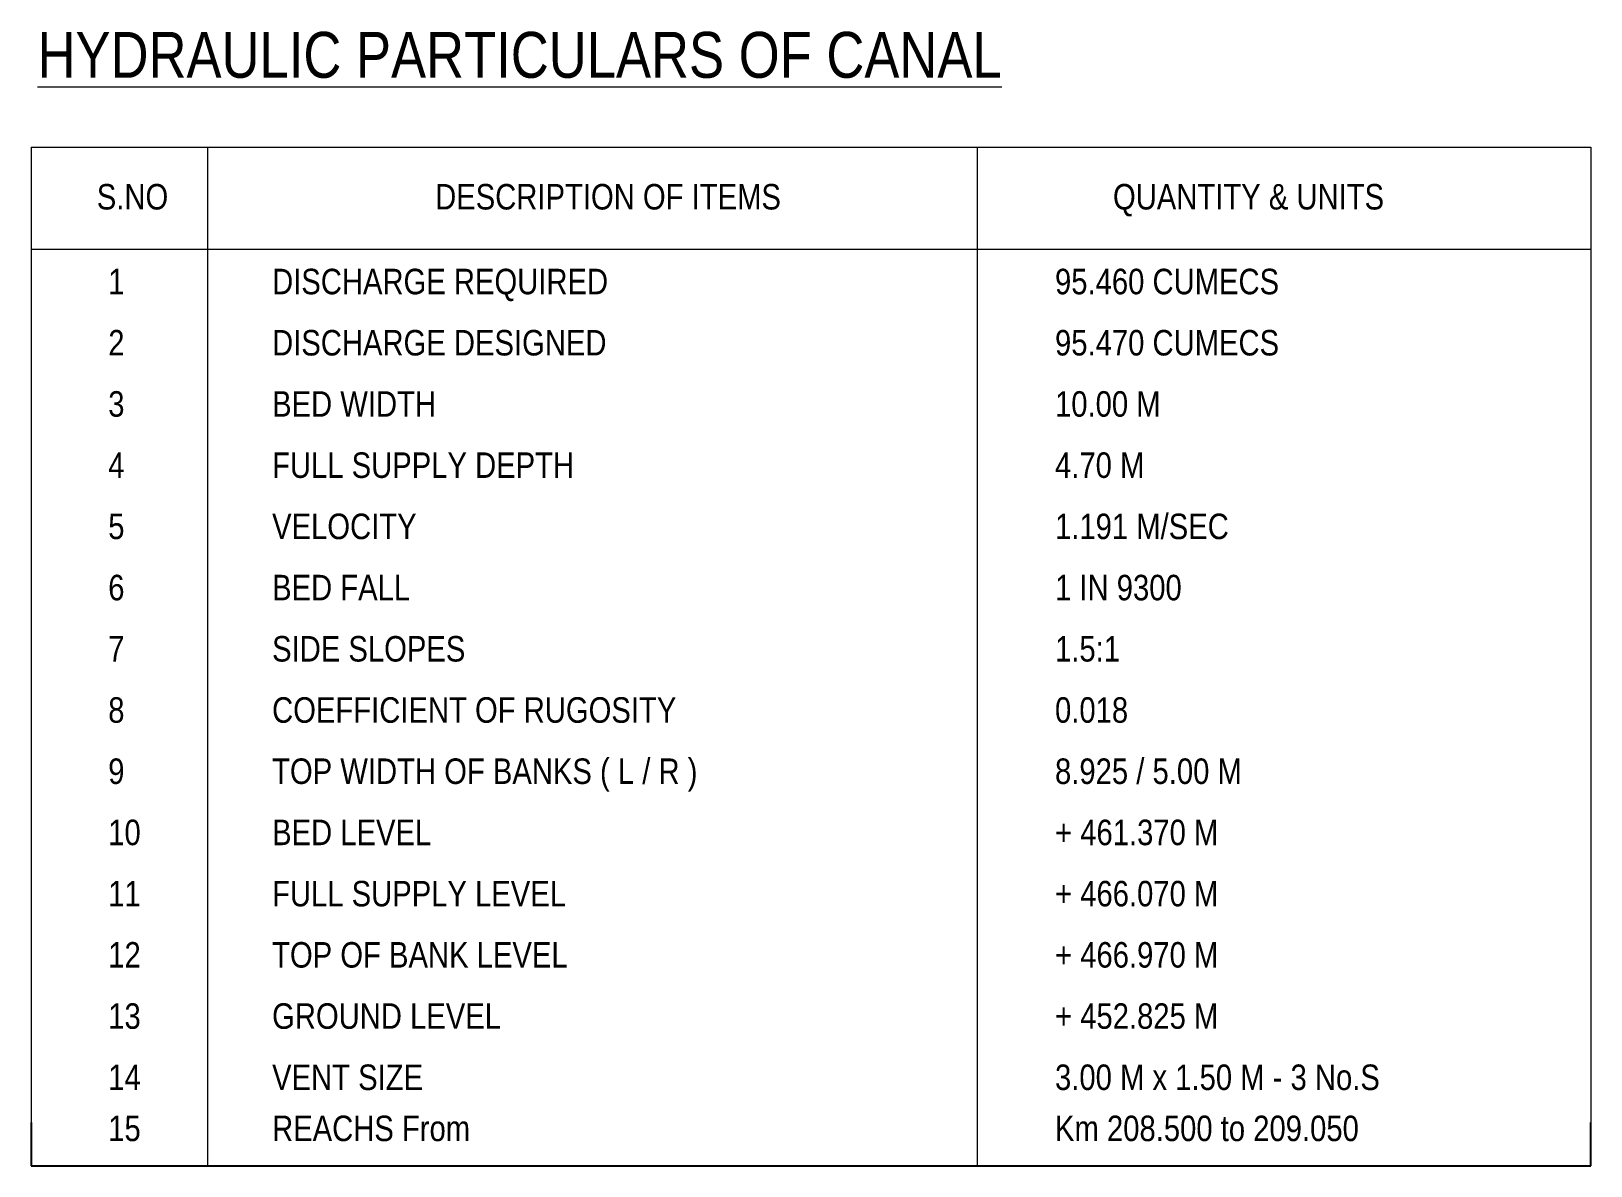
# Model space of a CAD drawing. Header units: inches. Extents: x 19 to 1218, y 14 to 807.
# Drawn here: x 1065.2 to 1218, y 319 to 430.2 of the extents above; entities that cross this region are included whole.
import ezdxf

# ---------------------------------------------------------------- set-up
doc = ezdxf.new("R2010")
doc.units = ezdxf.units.IN
doc.header["$MEASUREMENT"] = 0
doc.styles.add('ARIAL NARROW', font='ARIALN.TTF')

msp = doc.modelspace()

# ---------------------------------------------------------------- texts
at = {"lineweight": 9, "style": 'ARIAL NARROW'}
for s, height, p in [('%%UHYDRAULIC PARTICULARS OF CANAL', 4.5, (1065.79, 425.65)), ('S.NO', 2.5, (1071.6, 412.74)), ('DESCRIPTION OF ITEMS', 2.5, (1104.76, 412.74)), ('QUANTITY & UNITS', 2.5, (1171.19, 412.74)), ('1', 2.5, (1072.72, 404.43)), ('DISCHARGE REQUIRED', 2.5, (1088.78, 404.43)), ('95.460 CUMECS', 2.5, (1165.51, 404.43)), ('2', 2.5, (1072.72, 398.43)), ('DISCHARGE DESIGNED', 2.5, (1088.78, 398.43)), ('95.470 CUMECS', 2.5, (1165.51, 398.43)), ('3', 2.5, (1072.72, 392.43)), ('BED WIDTH', 2.5, (1088.78, 392.43)), ('10.00 M', 2.5, (1165.51, 392.43)), ('4', 2.5, (1072.72, 386.43)), ('FULL SUPPLY DEPTH', 2.5, (1088.78, 386.43)), ('4.70 M', 2.5, (1165.51, 386.43)), ('5', 2.5, (1072.72, 380.43)), ('VELOCITY', 2.5, (1088.78, 380.43)), ('1.191 M/SEC', 2.5, (1165.51, 380.43)), ('6', 2.5, (1072.72, 374.43)), ('BED FALL', 2.5, (1088.78, 374.43)), ('1 IN 9300', 2.5, (1165.51, 374.43)), ('7', 2.5, (1072.72, 368.43)), ('SIDE SLOPES ', 2.5, (1088.78, 368.43)), ('1.5:1', 2.5, (1165.51, 368.43)), ('8', 2.5, (1072.72, 362.43)), ('COEFFICIENT OF RUGOSITY', 2.5, (1088.78, 362.43)), ('0.018', 2.5, (1165.51, 362.43)), ('9', 2.5, (1072.72, 356.43)), ('TOP WIDTH OF BANKS ( L / R )', 2.5, (1088.78, 356.43)), ('8.925 / 5.00 M', 2.5, (1165.51, 356.43)), ('10', 2.5, (1072.72, 350.43)), ('BED LEVEL', 2.5, (1088.78, 350.43)), ('+ 461.370 M', 2.5, (1165.51, 350.43)), ('11', 2.5, (1072.72, 344.43)), ('FULL SUPPLY LEVEL', 2.5, (1088.78, 344.43)), ('+ 466.070 M', 2.5, (1165.51, 344.43)), ('12', 2.5, (1072.72, 338.43)), ('TOP OF BANK LEVEL', 2.5, (1088.78, 338.43)), ('+ 466.970 M', 2.5, (1165.51, 338.43)), ('13', 2.5, (1072.72, 332.43)), ('GROUND LEVEL', 2.5, (1088.78, 332.43)), ('+ 452.825 M', 2.5, (1165.51, 332.43)), ('14', 2.5, (1072.72, 326.43)), ('VENT SIZE', 2.5, (1088.78, 326.43)), ('3.00 M x 1.50 M - 3 No.S', 2.5, (1165.51, 326.43)), ('15', 2.5, (1072.72, 321.42)), ('REACHS From', 2.5, (1088.78, 321.42)), ('Km 208.500 to 209.050', 2.5, (1165.51, 321.42))]:
    msp.add_text(s, height=height, dxfattribs=at).set_placement(p)

# ---------------------------------------------------------------- linework, layer by layer
at = {"lineweight": 9}
for p, q in [((1065.17, 418.85), (1065.17, 323.24)), ((1065.17, 418.85), (1218.02, 418.85)), ((1082.44, 418.85), (1082.44, 319)), ((1157.89, 418.85), (1157.89, 319)), ((1218.02, 418.85), (1218.02, 323.24)), ((1065.17, 408.85), (1218.02, 408.85))]:
    msp.add_line(p, q, dxfattribs=at)
for p, q in [((1065.17, 323.24), (1065.17, 319)), ((1218.02, 319), (1218.02, 323.24)), ((1065.17, 319), (1218.02, 319))]:
    msp.add_line(p, q)

msp.set_redraw_order([(e.dxf.handle, doc.entitydb.next_handle()) for e in msp.query("TEXT MTEXT ATTDEF DIMENSION ARC_DIMENSION")])  # texts and dimensions are drawn at this point

doc.saveas('drawing.dxf')
